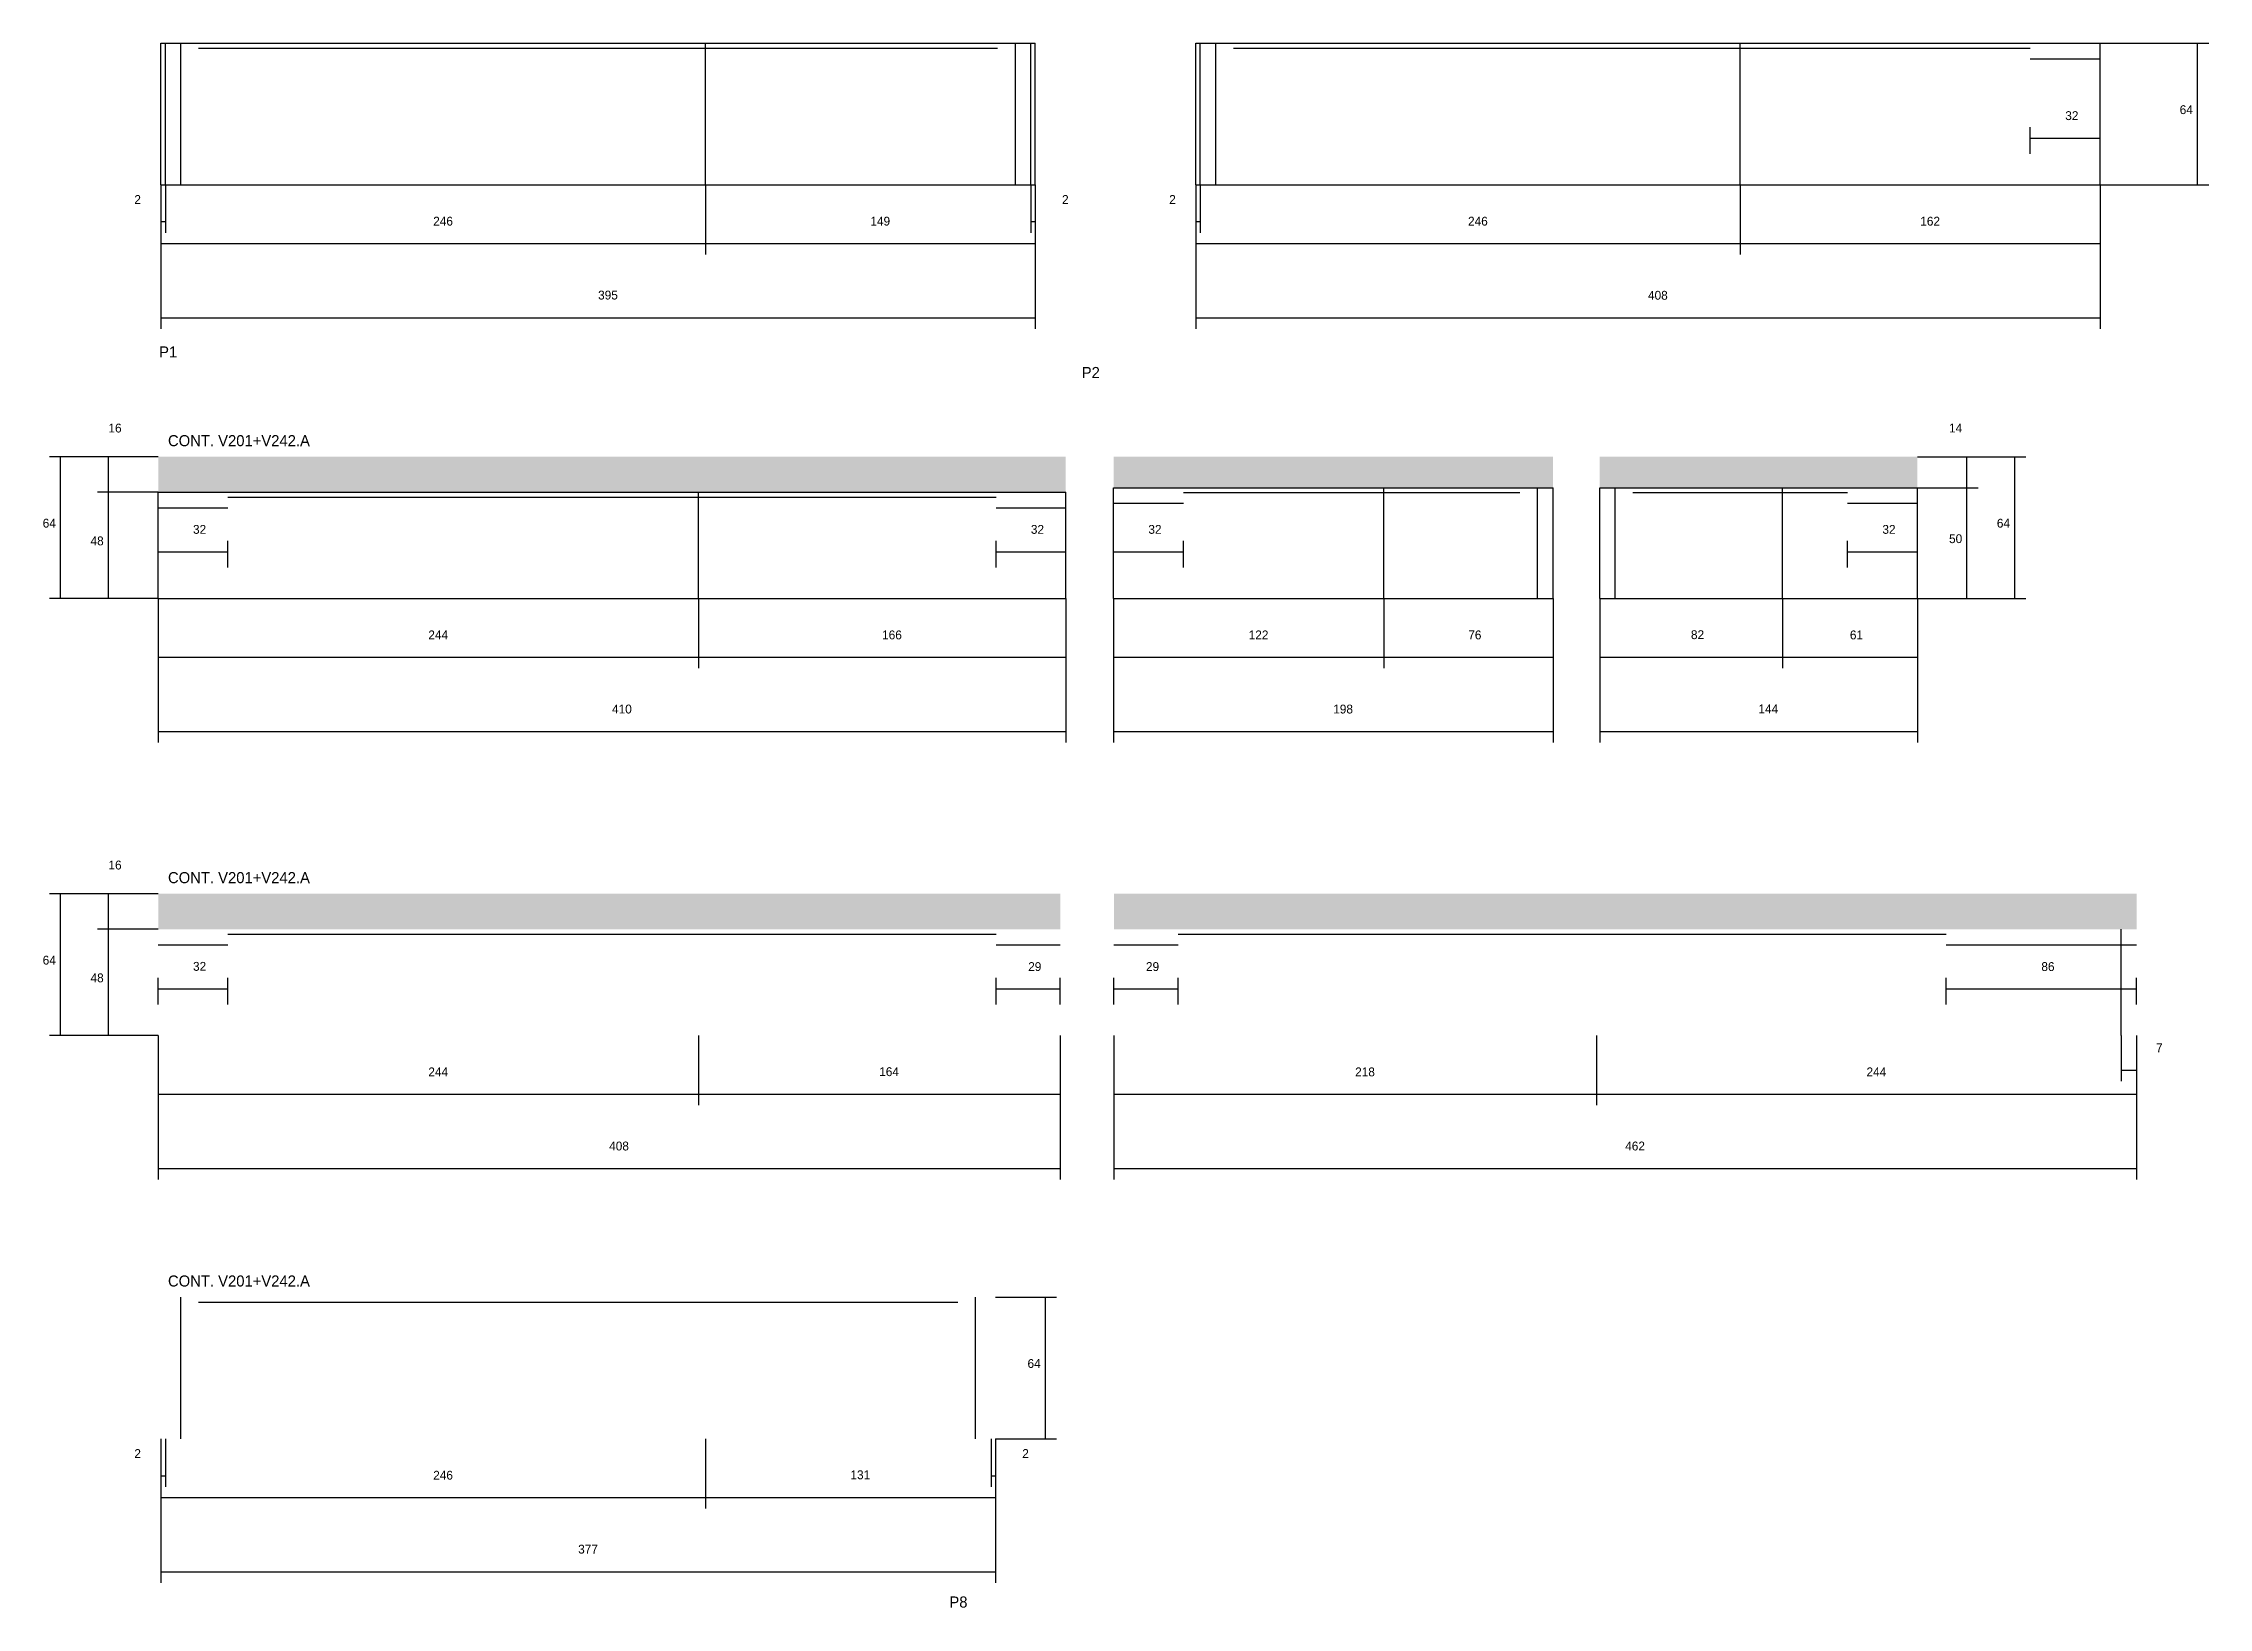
# Model space of a CAD drawing. Header units: metres. Extents: x 4470 to 7242, y 10166 to 11521.
# Drawn here: x 4764 to 5742, y 10814 to 11521 of the extents above; entities that cross this region are included whole.
import ezdxf

# ---------------------------------------------------------------- set-up
doc = ezdxf.new("R2010")
doc.units = ezdxf.units.M
for name, color, linetype in [('COTA', 241, 'Continuous'), ('NOMENCLATURA', 7, 'Continuous'), ('Painéis', 200, 'Continuous'), ('SARR_2.2x7', 40, 'Continuous'), ('Texto Seção', 7, 'Continuous')]:
    doc.layers.add(name, color=color, linetype=linetype)

msp = doc.modelspace()

# ---------------------------------------------------------------- texts
at = {"layer": 'COTA'}
for s, p in [('32', (5677.7, 11486.4)), ('64', (5729.4, 11489.1)), ('2', (4805.4, 11448.5)), ('2', (5224.5, 11448.5)), ('2', (5272.9, 11448.5)), ('246', (4940.4, 11438.7)), ('149', (5137.9, 11438.7)), ('246', (5407.9, 11438.7)), ('162', (5612.2, 11438.7)), ('395', (5014.9, 11405.3)), ('408', (5489.2, 11405.2)), ('16', (4793.7, 11345.2)), ('14', (5625.2, 11345.2)), ('64', (4764, 11302.2)), ('32', (4831.9, 11299.4)), ('32', (5210.4, 11299.4)), ('32', (5263.5, 11299.4)), ('32', (5595.1, 11299.4)), ('50', (5625.2, 11295.2)), ('64', (5646.8, 11302.2)), ('48', (4785.6, 11294.2)), ('244', (4938.2, 11251.7)), ('166', (5143.2, 11251.7)), ('122', (5308.8, 11251.7)), ('76', (5408, 11251.7)), ('82', (5508.6, 11251.8)), ('61', (5580.4, 11251.7)), ('410', (5021.2, 11218.2)), ('198', (5347, 11218.2)), ('144', (5539.1, 11218.3)), ('16', (4793.7, 11147.7)), ('64', (4764, 11104.7)), ('32', (4831.9, 11101.9)), ('29', (5209.2, 11101.8)), ('29', (5262.4, 11101.8)), ('86', (5666.9, 11101.8)), ('48', (4785.6, 11096.7)), ('7', (5718.7, 11065.1)), ('244', (4938.2, 11054.2)), ('164', (5141.9, 11054.3)), ('218', (5356.9, 11054.2)), ('244', (5587.9, 11054.2)), ('408', (5019.9, 11020.7)), ('462', (5478.9, 11020.7)), ('64', (5208.9, 10922.4)), ('2', (4805.4, 10881.7)), ('2', (5206.5, 10881.7)), ('246', (4940.4, 10871.9)), ('131', (5128.9, 10872.1)), ('377', (5005.9, 10838.5))]:
    msp.add_text(s, height=4, dxfattribs=at).set_placement(p)
at = {"layer": 'NOMENCLATURA'}
for s, p in [('P1', (4816.6, 11379.1)), ('P2', (5233.4, 11369.8)), ('P8', (5173.6, 10814.1))]:
    msp.add_text(s, height=5, dxfattribs=at).set_placement(p)
at = {"layer": 'Texto Seção'}
for p in [(4820.6, 11339), (4820.6, 11141.5), (4820.6, 10959.2)]:
    msp.add_text('CONT. V201+V242.A', height=5, dxfattribs=at).set_placement(p)

# ---------------------------------------------------------------- hatches: boundary and pattern name
at = {"layer": 'COTA'}
h = msp.add_hatch(dxfattribs=at)
h.set_pattern_fill('AR-CONC', scale=0.03)
h.paths.add_polyline_path([(5226.2, 11334.2), (4816.2, 11334.2), (4816.2, 11318.2), (5226.2, 11318.2)])
h = msp.add_hatch(dxfattribs=at)
h.set_pattern_fill('AR-CONC', scale=0.03)
h.paths.add_polyline_path([(5446.3, 11320.2), (5446.3, 11334.2), (5446.3, 11334.2), (5247.8, 11334.2), (5247.8, 11334.2), (5247.8, 11320.2), (5247.8, 11320.2), (5446.3, 11320.2)])
h = msp.add_hatch(dxfattribs=at)
h.set_pattern_fill('AR-CONC', scale=0.03)
h.paths.add_polyline_path([(5610.9, 11320.2), (5610.9, 11334.2), (5610.9, 11334.2), (5467.4, 11334.2), (5467.4, 11334.2), (5467.4, 11320.2), (5467.4, 11320.2), (5610.9, 11320.2)])
h = msp.add_hatch(dxfattribs=at)
h.set_pattern_fill('AR-CONC', scale=0.03)
h.paths.add_polyline_path([(5223.7, 11136.7), (4816.2, 11136.7), (4816.2, 11136.7), (4816.2, 11120.7), (4816.2, 11120.7), (5223.7, 11120.7), (5223.7, 11120.7), (5223.7, 11136.7)])
h = msp.add_hatch(dxfattribs=at)
h.set_pattern_fill('AR-CONC', scale=0.03)
h.paths.add_polyline_path([(5247.9, 11136.7), (5709.9, 11136.7), (5709.9, 11136.7), (5709.9, 11120.7), (5709.9, 11120.7), (5247.9, 11120.7), (5247.9, 11120.7), (5247.9, 11136.7)])

# ---------------------------------------------------------------- linework, layer by layer
for p, q in [((5693.4, 11521.1), (5742.5, 11521.1)), ((5737.5, 11457.1), (5737.5, 11521.1)), ((5661.9, 11471.1), (5661.9, 11483.2)), ((5661.9, 11478.2), (5693.4, 11478.2)), ((5693.4, 11471.1), (5693.4, 11483.2)), ((4817.4, 11457.1), (4817.4, 11425.6)), ((4817.4, 11457.1), (4817.4, 11392)), ((4817.4, 11457.1), (4817.4, 11435.5)), ((4819.4, 11457.1), (4819.4, 11435.5)), ((5063.4, 11457.1), (5063.4, 11425.6)), ((5063.4, 11457.1), (5063.4, 11425.6)), ((5210.4, 11457.1), (5210.4, 11435.5)), ((5212.4, 11457.1), (5212.4, 11425.6)), ((5212.4, 11457.1), (5212.4, 11392)), ((5212.4, 11457.1), (5212.4, 11435.5)), ((5284.9, 11457.1), (5284.9, 11425.6)), ((5284.9, 11457.1), (5284.9, 11392)), ((5284.9, 11457.1), (5284.9, 11435.5)), ((5286.9, 11457.1), (5286.9, 11435.5)), ((5530.9, 11457.1), (5530.9, 11425.6)), ((5530.9, 11457.1), (5530.9, 11425.6)), ((5693.4, 11457.1), (5693.4, 11425.6)), ((5693.4, 11457.1), (5693.4, 11392)), ((5693.4, 11457.1), (5742.5, 11457.1)), ((4817.4, 11440.5), (4819.4, 11440.5)), ((5210.4, 11440.5), (5212.4, 11440.5)), ((5284.9, 11440.5), (5286.9, 11440.5)), ((4817.4, 11430.6), (5063.4, 11430.6)), ((5063.4, 11430.6), (5212.4, 11430.6)), ((5284.9, 11430.6), (5530.9, 11430.6)), ((5530.9, 11430.6), (5693.4, 11430.6)), ((4817.4, 11397), (5212.4, 11397)), ((5284.9, 11397), (5693.4, 11397)), ((4816.2, 11334.2), (4767.1, 11334.2)), ((4772.1, 11270.2), (4772.1, 11334.2)), ((4816.2, 11334.2), (4788.7, 11334.2)), ((4793.7, 11318.2), (4793.7, 11334.2)), ((5610.9, 11334.2), (5659.9, 11334.2)), ((5610.9, 11334.2), (5638.3, 11334.2)), ((5633.3, 11320.2), (5633.3, 11334.2)), ((5654.9, 11270.2), (5654.9, 11334.2)), ((4816.2, 11318.2), (4788.7, 11318.2)), ((4816.2, 11318.2), (4788.7, 11318.2)), ((4793.7, 11270.2), (4793.7, 11318.2)), ((5610.9, 11320.2), (5638.3, 11320.2)), ((5610.9, 11320.2), (5638.3, 11320.2)), ((5633.3, 11270.2), (5633.3, 11320.2)), ((4816.2, 11284.2), (4816.2, 11296.2)), ((4816.2, 11291.2), (4847.7, 11291.2)), ((4847.7, 11284.2), (4847.7, 11296.2)), ((5194.7, 11284.2), (5194.7, 11296.2)), ((5194.7, 11291.2), (5226.2, 11291.2)), ((5226.2, 11284.2), (5226.2, 11296.2)), ((5247.8, 11284.2), (5247.8, 11296.2)), ((5247.8, 11291.2), (5279.3, 11291.2)), ((5279.3, 11284.2), (5279.3, 11296.2)), ((5579.4, 11284.2), (5579.4, 11296.2)), ((5579.4, 11291.2), (5610.9, 11291.2)), ((5610.9, 11284.2), (5610.9, 11296.2)), ((4816.2, 11270.2), (4767.1, 11270.2)), ((4816.2, 11270.2), (4788.7, 11270.2)), ((4816.2, 11270.2), (4816.2, 11238.6)), ((4816.2, 11270.2), (4816.2, 11205.1)), ((5060.2, 11270.2), (5060.2, 11238.6)), ((5060.2, 11270.2), (5060.2, 11238.6)), ((5226.2, 11270.2), (5226.2, 11238.6)), ((5226.2, 11270.2), (5226.2, 11205.1)), ((5247.8, 11270.2), (5247.8, 11238.6)), ((5247.8, 11270.2), (5247.8, 11205.1)), ((5369.8, 11270.2), (5369.8, 11238.6)), ((5369.8, 11270.2), (5369.8, 11238.6)), ((5446.3, 11270.2), (5446.3, 11238.6)), ((5446.3, 11270.2), (5446.3, 11205.1)), ((5467.4, 11270.2), (5467.4, 11238.6)), ((5467.4, 11270.2), (5467.4, 11205.1)), ((5549.9, 11270.2), (5549.9, 11238.6)), ((5549.9, 11270.2), (5549.9, 11238.6)), ((5610.9, 11270.2), (5659.9, 11270.2)), ((5610.9, 11270.2), (5638.3, 11270.2)), ((5610.9, 11270.2), (5610.9, 11238.6)), ((5610.9, 11270.2), (5610.9, 11205.1)), ((4816.2, 11243.6), (5060.2, 11243.6)), ((5060.2, 11243.6), (5226.2, 11243.6)), ((5247.8, 11243.6), (5369.8, 11243.6)), ((5369.8, 11243.6), (5446.3, 11243.6)), ((5467.4, 11243.6), (5549.9, 11243.6)), ((5549.9, 11243.6), (5610.9, 11243.6)), ((4816.2, 11210.1), (5226.2, 11210.1)), ((5247.8, 11210.1), (5446.3, 11210.1)), ((5467.4, 11210.1), (5610.9, 11210.1)), ((4816.2, 11136.7), (4767.1, 11136.7)), ((4772.1, 11072.7), (4772.1, 11136.7)), ((4816.2, 11136.7), (4788.7, 11136.7)), ((4793.7, 11120.7), (4793.7, 11136.7)), ((4816.2, 11120.7), (4788.7, 11120.7)), ((4816.2, 11120.7), (4788.7, 11120.7)), ((4793.7, 11072.7), (4793.7, 11120.7)), ((4816.2, 11086.7), (4816.2, 11098.7)), ((4816.2, 11093.7), (4847.7, 11093.7)), ((4847.7, 11086.7), (4847.7, 11098.7)), ((5194.7, 11086.7), (5194.7, 11098.7)), ((5194.7, 11093.7), (5223.7, 11093.7)), ((5223.7, 11086.7), (5223.7, 11098.7)), ((5247.9, 11086.7), (5247.9, 11098.7)), ((5247.9, 11093.7), (5276.9, 11093.7)), ((5276.9, 11086.7), (5276.9, 11098.7)), ((5623.9, 11086.7), (5623.9, 11098.7)), ((5623.9, 11093.7), (5709.9, 11093.7)), ((5709.9, 11086.7), (5709.9, 11098.7)), ((4816.2, 11072.7), (4767.1, 11072.7)), ((4816.2, 11072.7), (4788.7, 11072.7)), ((4816.2, 11072.7), (4816.2, 11041.1)), ((4816.2, 11072.7), (4816.2, 11007.6)), ((5060.2, 11072.7), (5060.2, 11041.1)), ((5060.2, 11072.7), (5060.2, 11041.1)), ((5223.7, 11072.7), (5223.7, 11041.1)), ((5223.7, 11072.7), (5223.7, 11007.6)), ((5247.9, 11072.7), (5247.9, 11041.1)), ((5247.9, 11072.7), (5247.9, 11007.6)), ((5465.9, 11072.7), (5465.9, 11041.1)), ((5465.9, 11072.7), (5465.9, 11041.1)), ((5702.9, 11072.7), (5702.9, 11052)), ((5709.9, 11072.7), (5709.9, 11041.1)), ((5709.9, 11072.7), (5709.9, 11007.6)), ((5709.9, 11072.7), (5709.9, 11052)), ((5702.9, 11057), (5709.9, 11057)), ((4816.2, 11046.1), (5060.2, 11046.1)), ((5060.2, 11046.1), (5223.7, 11046.1)), ((5247.9, 11046.1), (5465.9, 11046.1)), ((5465.9, 11046.1), (5709.9, 11046.1)), ((4816.2, 11012.6), (5223.7, 11012.6)), ((5247.9, 11012.6), (5709.9, 11012.6)), ((5194.4, 10954.4), (5222, 10954.4)), ((5217, 10890.4), (5217, 10954.4)), ((4817.4, 10890.4), (4817.4, 10858.8)), ((4817.4, 10890.4), (4817.4, 10825.3)), ((4817.4, 10890.4), (4817.4, 10868.7)), ((4819.4, 10890.4), (4819.4, 10868.7)), ((5063.4, 10890.4), (5063.4, 10858.8)), ((5063.4, 10890.4), (5063.4, 10858.8)), ((5192.4, 10890.4), (5192.4, 10868.7)), ((5194.4, 10890.4), (5194.4, 10858.8)), ((5194.4, 10890.4), (5194.4, 10825.3)), ((5194.4, 10890.4), (5194.4, 10868.7)), ((5194.4, 10890.4), (5222, 10890.4)), ((4817.4, 10873.7), (4819.4, 10873.7)), ((5192.4, 10873.7), (5194.4, 10873.7)), ((4817.4, 10863.8), (5063.4, 10863.8)), ((5063.4, 10863.8), (5194.4, 10863.8)), ((4817.4, 10830.3), (5194.4, 10830.3))]:
    msp.add_line(p, q, dxfattribs=at)
at = {"layer": 'Painéis'}
for p, q in [((4817.4, 11521.1), (5212.4, 11521.1)), ((4817.4, 11457.1), (4817.4, 11521.1)), ((4819.4, 11457.1), (4819.4, 11521.1)), ((5063.4, 11457.1), (5063.4, 11521.1)), ((5210.4, 11457.1), (5210.4, 11521.1)), ((5212.4, 11457.1), (5212.4, 11521.1)), ((5284.9, 11521.1), (5693.4, 11521.1)), ((5284.9, 11457.1), (5284.9, 11521.1)), ((5286.9, 11457.1), (5286.9, 11521.1)), ((5530.9, 11457.1), (5530.9, 11521.1)), ((5693.4, 11457.1), (5693.4, 11521.1)), ((4817.4, 11457.1), (5212.4, 11457.1)), ((5284.9, 11457.1), (5693.4, 11457.1)), ((4816.2, 11318.2), (5226.2, 11318.2)), ((4816.2, 11270.2), (4816.2, 11318.2)), ((5060.2, 11270.2), (5060.2, 11318.2)), ((5226.2, 11270.2), (5226.2, 11318.2)), ((5247.8, 11320.2), (5446.3, 11320.2)), ((5247.8, 11270.2), (5247.8, 11320.2)), ((5369.8, 11270.2), (5369.8, 11320.2)), ((5446.3, 11270.2), (5446.3, 11320.2)), ((5467.4, 11320.2), (5610.9, 11320.2)), ((5467.4, 11270.2), (5467.4, 11320.2)), ((5549.9, 11270.2), (5549.9, 11320.2)), ((5610.9, 11270.2), (5610.9, 11320.2)), ((4816.2, 11270.2), (5226.2, 11270.2)), ((5247.8, 11270.2), (5446.3, 11270.2)), ((5467.4, 11270.2), (5610.9, 11270.2))]:
    msp.add_line(p, q, dxfattribs=at)
at = {"layer": 'SARR_2.2x7'}
for p, q in [((4826.4, 11457.1), (4826.4, 11521.1)), ((4834.4, 11518.9), (5063.4, 11518.9)), ((5063.4, 11518.9), (5195.4, 11518.9)), ((5203.4, 11457.1), (5203.4, 11521.1)), ((5293.9, 11457.1), (5293.9, 11521.1)), ((5301.9, 11518.9), (5530.9, 11518.9)), ((5530.9, 11518.9), (5661.9, 11518.9)), ((5661.9, 11514.1), (5693.4, 11514.1)), ((5439.3, 11270.2), (5439.3, 11320.2)), ((5474.4, 11270.2), (5474.4, 11320.2)), ((4816.2, 11311.2), (4847.7, 11311.2)), ((4847.7, 11316), (5060.2, 11316)), ((5060.2, 11316), (5194.7, 11316)), ((5194.7, 11311.2), (5226.2, 11311.2)), ((5247.8, 11313.2), (5279.3, 11313.2)), ((5279.3, 11318), (5369.8, 11318)), ((5369.8, 11318), (5431.3, 11318)), ((5482.4, 11318), (5549.9, 11318)), ((5549.9, 11318), (5579.4, 11318)), ((5579.4, 11313.2), (5610.9, 11313.2)), ((4816.2, 11113.7), (4847.7, 11113.7)), ((4847.7, 11118.5), (5060.2, 11118.5)), ((5060.2, 11118.5), (5194.7, 11118.5)), ((5194.7, 11113.7), (5223.7, 11113.7)), ((5247.9, 11113.7), (5276.9, 11113.7)), ((5276.9, 11118.5), (5465.9, 11118.5)), ((5465.9, 11118.5), (5623.9, 11118.5)), ((5623.9, 11113.7), (5709.9, 11113.7)), ((5702.9, 11072.7), (5702.9, 11120.7)), ((4826.4, 10890.4), (4826.4, 10954.4)), ((4834.4, 10952.2), (5063.4, 10952.2)), ((5063.4, 10952.2), (5177.4, 10952.2)), ((5185.4, 10890.4), (5185.4, 10954.4))]:
    msp.add_line(p, q, dxfattribs=at)

msp.set_redraw_order([(e.dxf.handle, doc.entitydb.next_handle()) for e in msp.query("TEXT MTEXT ATTDEF DIMENSION ARC_DIMENSION")])  # texts and dimensions are drawn at this point

doc.saveas('drawing.dxf')
